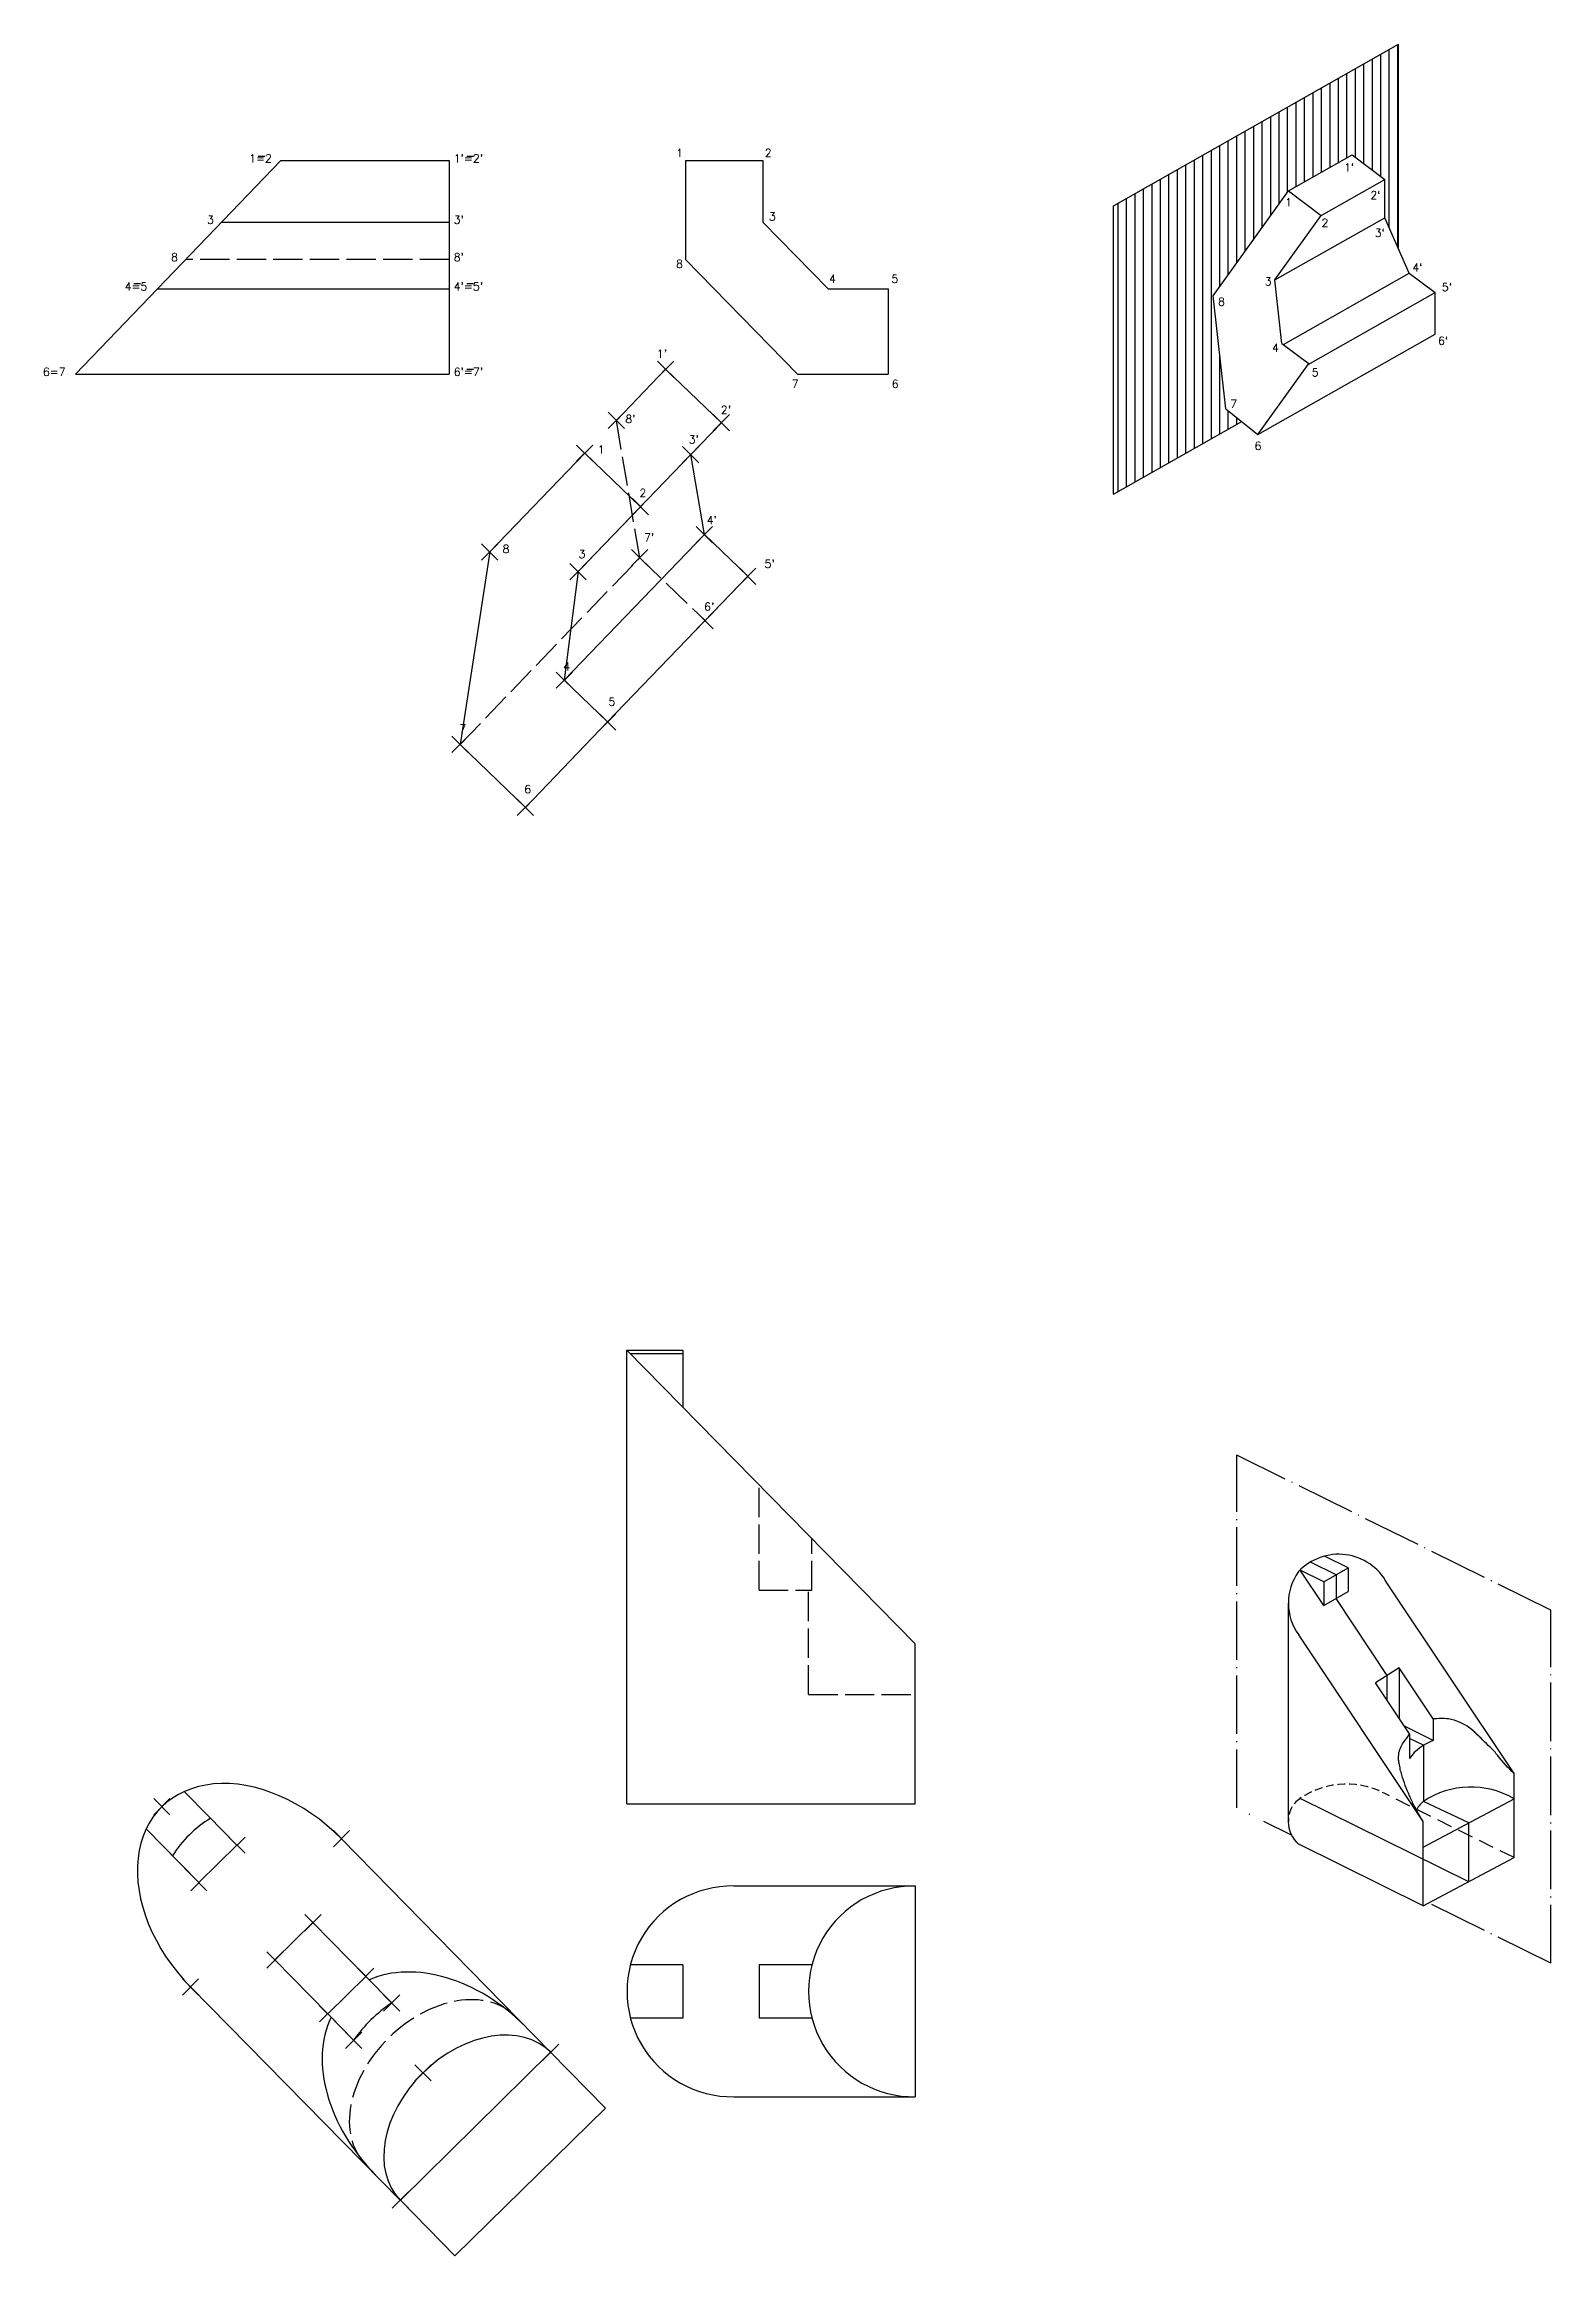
# Model space of a CAD drawing. Extents: x 82 to 451, y 52 to 328.
# Drawn here: x 81.9 to 267.2, y 52.3 to 324.1 of the extents above; entities that cross this region are included whole.
import ezdxf

# ---------------------------------------------------------------- set-up
doc = ezdxf.new("R2010")
doc.units = 0
doc.header["$LTSCALE"] = 0.3
doc.header["$PDMODE"] = 3
for name, pattern in [('ACAD_ISO02W100', [15, 12, -3]), ('ACAD_ISO04W100', [30, 24, -3, 0, -3]), ('DASHDOT', [25.4, 12.7, -6.35, 0, -6.35]), ('DASHED2', [9.525, 6.35, -3.175])]:
    doc.linetypes.add(name, pattern=pattern)
doc.layers.get('0').update_dxf_attribs({"linetype": 'CONTINUOUS'})
doc.layers.add('HACHURA', color=30, linetype='ACAD_ISO02W100', lineweight=25)
doc.layers.add('NAO VISIVEL', color=1, linetype='ACAD_ISO02W100', lineweight=25)
for name, color, linetype in [('PLANO', 6, 'ACAD_ISO04W100'), ('TEXTO', 90, 'CONTINUOUS'), ('VISÍVEL', 7, 'CONTINUOUS')]:
    doc.layers.add(name, color=color, linetype=linetype)
doc.styles.add('DOUGLAS', font='romans.shx', dxfattribs={"height": 0.2})

msp = doc.modelspace()

# ---------------------------------------------------------------- texts
at = {"layer": 'TEXTO', "style": 'DOUGLAS'}
for s, p in [('1=2', (107.14, 309.61)), ("1'=2'", (132.28, 309.61)), ('1', (159.62, 310.28)), ('2', (170.52, 310.28)), ('1`', (241.73, 308.5)), ('1', (234.49, 304.22)), ('2`', (244.97, 305.09)), ('3', (101.96, 302.06)), ("3'", (132.28, 302.06)), ('3', (171.03, 302.47)), ('2', (238.97, 301.68)), ('3`', (245.51, 300.44)), ('8', (97.53, 297.47)), ("8'", (132.28, 297.47)), ('8', (159.62, 296.64)), ('4`', (250.14, 296.2)), ('4=5', (91.84, 293.86)), ("4'=5'", (132.28, 293.86)), ('4', (178.43, 294.8)), ('5', (186.09, 294.8)), ('3', (231.99, 294.48)), ('5`', (253.76, 293.79)), ('8', (226.26, 291.99)), ("1'", (157.25, 285.59)), ('4', (232.89, 286.31)), ('6`', (253.29, 287.18)), ('6=7', (81.78, 283.36)), ("6'=7'", (132.28, 283.36)), ('7', (173.84, 281.89)), ('6', (186.14, 281.89)), ('5', (237.77, 283.3)), ('7', (227.74, 279.42)), ("8'", (153.38, 277.57)), ("2'", (165.12, 278.69)), ('1', (150, 273.82)), ("3'", (161.17, 275.04)), ('6', (230.74, 274.27)), ('2', (155.12, 268.48)), ("7'", (155.68, 262.99)), ("4'", (163.38, 265.15)), ('8', (138.29, 261.59)), ('3', (147.63, 260.97)), ("5'", (170.5, 259.77)), ("6'", (163.07, 254.5)), ('4', (145.75, 247.16)), ('5', (151.31, 242.81)), ('7', (132.99, 239.51)), ('6', (140.96, 232.06))]:
    msp.add_text(s, height=0.984, dxfattribs=at).set_placement(p)

# ---------------------------------------------------------------- hatches: boundary and pattern name
at = {"layer": 'HACHURA'}
h = msp.add_hatch(dxfattribs=at)
h.set_pattern_fill('ANSI31', color=256, scale=0.328124, angle=45, style=0)
h.set_pattern_definition([(90, (-779.9038, -207.8471), (-1.0417922, 2e-16), [])])
h.paths.add_polyline_path([(225.66, 293.19), (234.89, 306.09), (242.72, 310.52), (246.74, 307.52), (246.74, 302.8), (248.44, 298.95), (248.44, 324.13), (213.39, 304.28), (213.39, 268.83), (229.16, 277.76), (227.22, 279.3)])

# ---------------------------------------------------------------- linework, layer by layer
for p, q in [((163.1, 263.85), (161.42, 273.68)), ((97.44, 101.71), (100.95, 98.14)), ((110.3, 88.62), (116.8, 82)), ((116.8, 82), (119.98, 78.76))]:
    msp.add_line(p, q)
for p in [(158.34, 284.18), (152.28, 277.88), (165.19, 277.6), (148.4, 273.86), (161.42, 273.68), (155.25, 267.27), (163.1, 263.85), (136.72, 261.72), (155.16, 261), (147.57, 259.3), (168.44, 258.72), (163.19, 253.27), (145.87, 245.95), (151.21, 240.82), (133.07, 238.05), (141.1, 230.32), (96.4, 107.46), (105.63, 102.74), (118.49, 103.52), (100.95, 98.14), (114.98, 93.21), (110.3, 88.62), (121.48, 86.6), (99.93, 85.31), (124.66, 83.35), (116.8, 82), (119.98, 78.76), (144.2, 77.27), (128.51, 74.75), (125.71, 59.11)]:
    msp.add_point(p)
at = {"layer": 'NAO VISIVEL'}
for p, q in [((131.71, 297.68), (99.35, 297.68)), ((155.16, 261), (152.28, 277.88)), ((133.07, 238.05), (155.16, 261)), ((155.16, 261), (163.19, 253.27)), ((169.82, 134.07), (169.82, 147.06)), ((176.32, 134.07), (176.32, 140.44)), ((169.82, 134.07), (176.32, 134.07)), ((175.89, 121.27), (175.89, 134.07)), ((175.89, 121.27), (189.02, 121.27))]:
    msp.add_line(p, q, dxfattribs=at)
at = {"layer": 'NAO VISIVEL', "linetype": 'DASHED2'}
msp.add_line((262.64, 101.2), (247.32, 108.78), dxfattribs=at)
at = {"layer": 'NAO VISIVEL', "linetype": 'DASHED2', "ltscale": 0.5}
for centre, radius, start, end in [((242.06, 100.01), 10.23, 59.0225, 124.3078), ((238.23, 105.73), 3.34, 125.3924, 181.3713)]:
    msp.add_arc(centre, radius, start, end, dxfattribs=at)
at = {"layer": 'NAO VISIVEL'}
msp.add_ellipse((130.65, 72.62), major_axis=(-9.24, -9.05), ratio=0.69903, start_param=3.141593, end_param=6.283185, dxfattribs=at)
at = {"layer": 'PLANO'}
for p, q in [((228.54, 107.31), (228.54, 150.7)), ((267.15, 131.62), (228.54, 150.7)), ((240.76, 135.97), (237.6, 137.54)), ((240.76, 135.97), (240.76, 133.04)), ((267.15, 88.22), (267.15, 131.62)), ((247.05, 120.5), (247.05, 123.61)), ((251.49, 115.01), (249.77, 115.86)), ((251.5, 115.02), (251.5, 108.12)), ((257.06, 105.47), (251.49, 108.11)), ((257.06, 98.24), (257.06, 105.47)), ((267.15, 88.22), (252.15, 95.63))]:
    msp.add_line(p, q, dxfattribs=at)
at = {"layer": 'PLANO', "linetype": 'Continuous'}
for p, q in [((247.05, 123.61), (240.76, 133.04)), ((257.06, 98.24), (236.34, 108.48))]:
    msp.add_line(p, q, dxfattribs=at)
at = {"layer": 'PLANO', "linetype": 'DASHDOT', "lineweight": -3}
msp.add_line((235.29, 103.97), (228.54, 107.31), dxfattribs=at)
at = {"layer": 'TEXTO'}
for p, q in [((108.24, 310.38), (109.08, 310.38)), ((133.88, 310.38), (134.72, 310.38)), ((92.95, 294.71), (93.8, 294.71)), ((133.88, 294.71), (134.72, 294.71)), ((133.88, 284.2), (134.72, 284.2))]:
    msp.add_line(p, q, dxfattribs=at)
at = {"layer": 'VISÍVEL'}
for p, q in [((213.39, 304.28), (248.44, 324.13)), ((248.44, 298.95), (248.44, 324.13)), ((234.89, 306.09), (242.72, 310.52)), ((242.72, 310.52), (246.74, 307.52)), ((85.77, 283.57), (111.04, 309.82)), ((111.04, 309.82), (131.71, 309.82)), ((131.71, 309.82), (131.71, 283.57)), ((160.77, 309.82), (170.28, 309.82)), ((160.77, 309.82), (160.77, 297.68)), ((170.28, 309.82), (170.28, 302.27)), ((238.92, 303.09), (246.74, 307.52)), ((246.74, 302.8), (246.74, 307.52)), ((225.66, 293.19), (234.89, 306.09)), ((234.89, 306.09), (238.92, 303.09)), ((103.77, 302.27), (131.71, 302.27)), ((178.3, 294.07), (170.28, 302.27)), ((213.39, 268.83), (213.39, 304.28)), ((233.23, 295.15), (238.92, 303.09)), ((233.23, 295.15), (246.74, 302.8)), ((249.75, 295.97), (246.74, 302.8)), ((174.55, 283.57), (160.77, 297.68)), ((95.88, 294.07), (131.71, 294.07)), ((178.3, 294.07), (185.71, 294.07)), ((185.71, 294.07), (185.71, 283.57)), ((234.1, 287.35), (233.23, 295.15)), ((234.3, 287.21), (249.75, 295.97)), ((249.75, 295.97), (252.92, 293.61)), ((227.22, 279.3), (225.66, 293.19)), ((237.31, 284.77), (252.92, 293.61)), ((252.92, 288.5), (252.92, 293.61)), ((231.15, 276.17), (252.92, 288.5)), ((234.1, 287.35), (237.46, 284.85)), ((85.77, 283.57), (131.71, 283.57)), ((158.34, 284.18), (152.28, 277.88)), ((158.34, 284.18), (165.19, 277.6)), ((174.55, 283.57), (185.71, 283.57)), ((231.15, 276.17), (237.31, 284.77)), ((165.19, 277.6), (161.42, 273.68)), ((213.39, 268.83), (229.16, 277.76)), ((227.22, 279.3), (231.15, 276.17)), ((148.4, 273.86), (136.72, 261.72)), ((147.57, 259.3), (161.42, 273.68)), ((148.4, 273.86), (155.25, 267.27)), ((155.25, 267.27), (147.57, 259.3)), ((145.87, 245.95), (163.1, 263.85)), ((168.44, 258.72), (163.1, 263.85)), ((136.72, 261.72), (133.07, 238.05)), ((147.57, 259.3), (145.87, 245.95)), ((168.44, 258.72), (151.21, 240.82)), ((163.19, 253.27), (168.44, 258.72)), ((151.21, 240.82), (145.87, 245.95)), ((141.1, 230.32), (151.21, 240.82)), ((133.07, 238.05), (141.1, 230.32)), ((153.58, 107.82), (153.58, 163.6)), ((189.02, 127.5), (153.58, 163.6)), ((153.58, 163.6), (160.47, 163.6)), ((154.01, 163.17), (160.47, 163.17)), ((160.47, 163.6), (160.47, 156.58)), ((239.25, 135.12), (236.34, 136.56)), ((239.25, 132.18), (236.34, 136.56)), ((239.25, 135.12), (242.26, 136.83)), ((242.26, 136.83), (239.34, 138.27)), ((242.26, 136.83), (242.26, 133.9)), ((239.25, 135.12), (239.25, 132.18)), ((239.25, 132.18), (242.26, 133.9)), ((262.64, 111.55), (247.01, 134.99)), ((234.89, 105.65), (234.89, 132.49)), ((234.89, 132.49), (234.89, 132.49)), ((251.48, 105.63), (236.17, 128.59)), ((189.02, 107.82), (189.02, 127.5)), ((248.51, 124.53), (245.59, 122.69)), ((249.77, 116.42), (245.59, 122.69)), ((252.69, 118.26), (248.51, 124.53)), ((248.51, 124.53), (248.51, 118.31)), ((252.69, 115.6), (249.15, 117.35)), ((252.69, 118.26), (252.69, 115.6)), ((249.77, 116.42), (249.77, 113.41)), ((262.64, 101.2), (262.64, 111.55)), ((102.13, 106.31), (99.16, 109.33)), ((105.63, 102.74), (102.13, 106.31)), ((153.58, 107.82), (189.02, 107.82)), ((251.48, 102.51), (262.64, 108.43)), ((100.95, 98.14), (94.48, 104.74)), ((144.2, 77.27), (118.49, 103.52)), ((251.48, 95.28), (251.48, 105.63)), ((103.29, 100.44), (105.63, 102.74)), ((251.48, 95.28), (236.16, 102.85)), ((251.48, 95.28), (262.64, 101.2)), ((103.29, 100.44), (100.95, 98.14)), ((166.71, 97.72), (189.02, 97.72)), ((189.02, 97.72), (189.02, 71.8)), ((112.64, 90.92), (114.98, 93.21)), ((114.98, 93.21), (121.48, 86.6)), ((112.64, 90.92), (110.3, 88.62)), ((160.47, 88.04), (154.01, 88.04)), ((160.47, 88.04), (160.47, 81.48)), ((169.82, 88.04), (169.82, 81.48)), ((176.32, 88.04), (169.82, 88.04)), ((125.71, 59.11), (99.93, 85.31)), ((116.8, 82), (121.48, 86.6)), ((121.48, 86.6), (124.66, 83.35)), ((160.47, 81.48), (154.01, 81.48)), ((176.32, 81.48), (169.82, 81.48)), ((144.2, 77.27), (125.73, 59.09)), ((144.2, 77.27), (150.93, 70.42)), ((166.71, 71.8), (189.02, 71.8)), ((150.93, 70.42), (132.43, 52.26)), ((125.73, 59.09), (132.43, 52.26))]:
    msp.add_line(p, q, dxfattribs=at)
for points in [[(262.64, 111.55, -0.044849), (260.64, 113.76, 0.024611), (259.7, 114.78, 0.005163), (257.83, 116.57, 0.015743), (257.19, 117.14)], [(251.48, 105.63, -0.01525), (250.37, 107.57, -0.024611), (249.78, 108.82, -0.02685), (248.83, 111.38, 0.018135), (248.64, 112.03, 0.034439), (248.51, 112.83, -0.062803), (248.44, 113.45)]]:
    msp.add_lwpolyline(points, format="xyb", dxfattribs=at)
for centre, radius, start, end in [((241.5, 132.49), 6.61, 144.1335, 216.1738), ((241.08, 131.73), 6.77, 28.7212, 136.8116), ((254.87, 109.65), 6.33, 110.1305, 143.6), ((257.32, 99.44), 10.45, 59.3837, 123.9098), ((109.77, 93.86), 14.24, 121.2057, 147.846), ((253.91, 105.31), 3.71, 130.8668, 153.5032), ((238.59, 105.65), 3.71, 180, 229.0615), ((166.55, 84.76), 12.96, 89.2701, 270.7299), ((188.86, 84.76), 12.96, 89.2701, 270.7299), ((134.95, 68.19), 18.32, 124.162, 144.7867)]:
    msp.add_arc(centre, radius, start, end, dxfattribs=at)
for centre, major_axis, ratio, start_param, end_param in [((109.21, 94.41), (12.81, -13.04), 0.711135, 1.570796, 4.712389), ((131.88, 71.33), (12.79, -12.92), 0.713056, 1.570796, 2.880323), ((131.88, 71.33), (12.79, -12.92), 0.713056, 3.391885, 4.712389), ((134.96, 68.19), (-9.25, -9.08), 0.70962, 3.141593, 6.283185)]:
    msp.add_ellipse(centre, major_axis=major_axis, ratio=ratio, start_param=start_param, end_param=end_param, dxfattribs=at)
msp.add_spline([(258.77, 115.68), (257.19, 117.14), (254.56, 118.25), (252.69, 118.25)], degree=3, dxfattribs=at)
msp.add_open_spline([(248.57, 112.52), (248.46, 112.99), (248.33, 113.97), (248.94, 115.38), (249.61, 116.08), (249.78, 116.38)], degree=3, knots=[0.854511, 0.854511, 0.854511, 0.854511, 2.274218, 3.826231, 5.208674, 5.208674, 5.208674, 5.208674], dxfattribs=at)

msp.set_redraw_order([(e.dxf.handle, doc.entitydb.next_handle()) for e in msp.query("TEXT MTEXT ATTDEF DIMENSION ARC_DIMENSION")])  # texts and dimensions are drawn at this point

doc.saveas('drawing.dxf')
